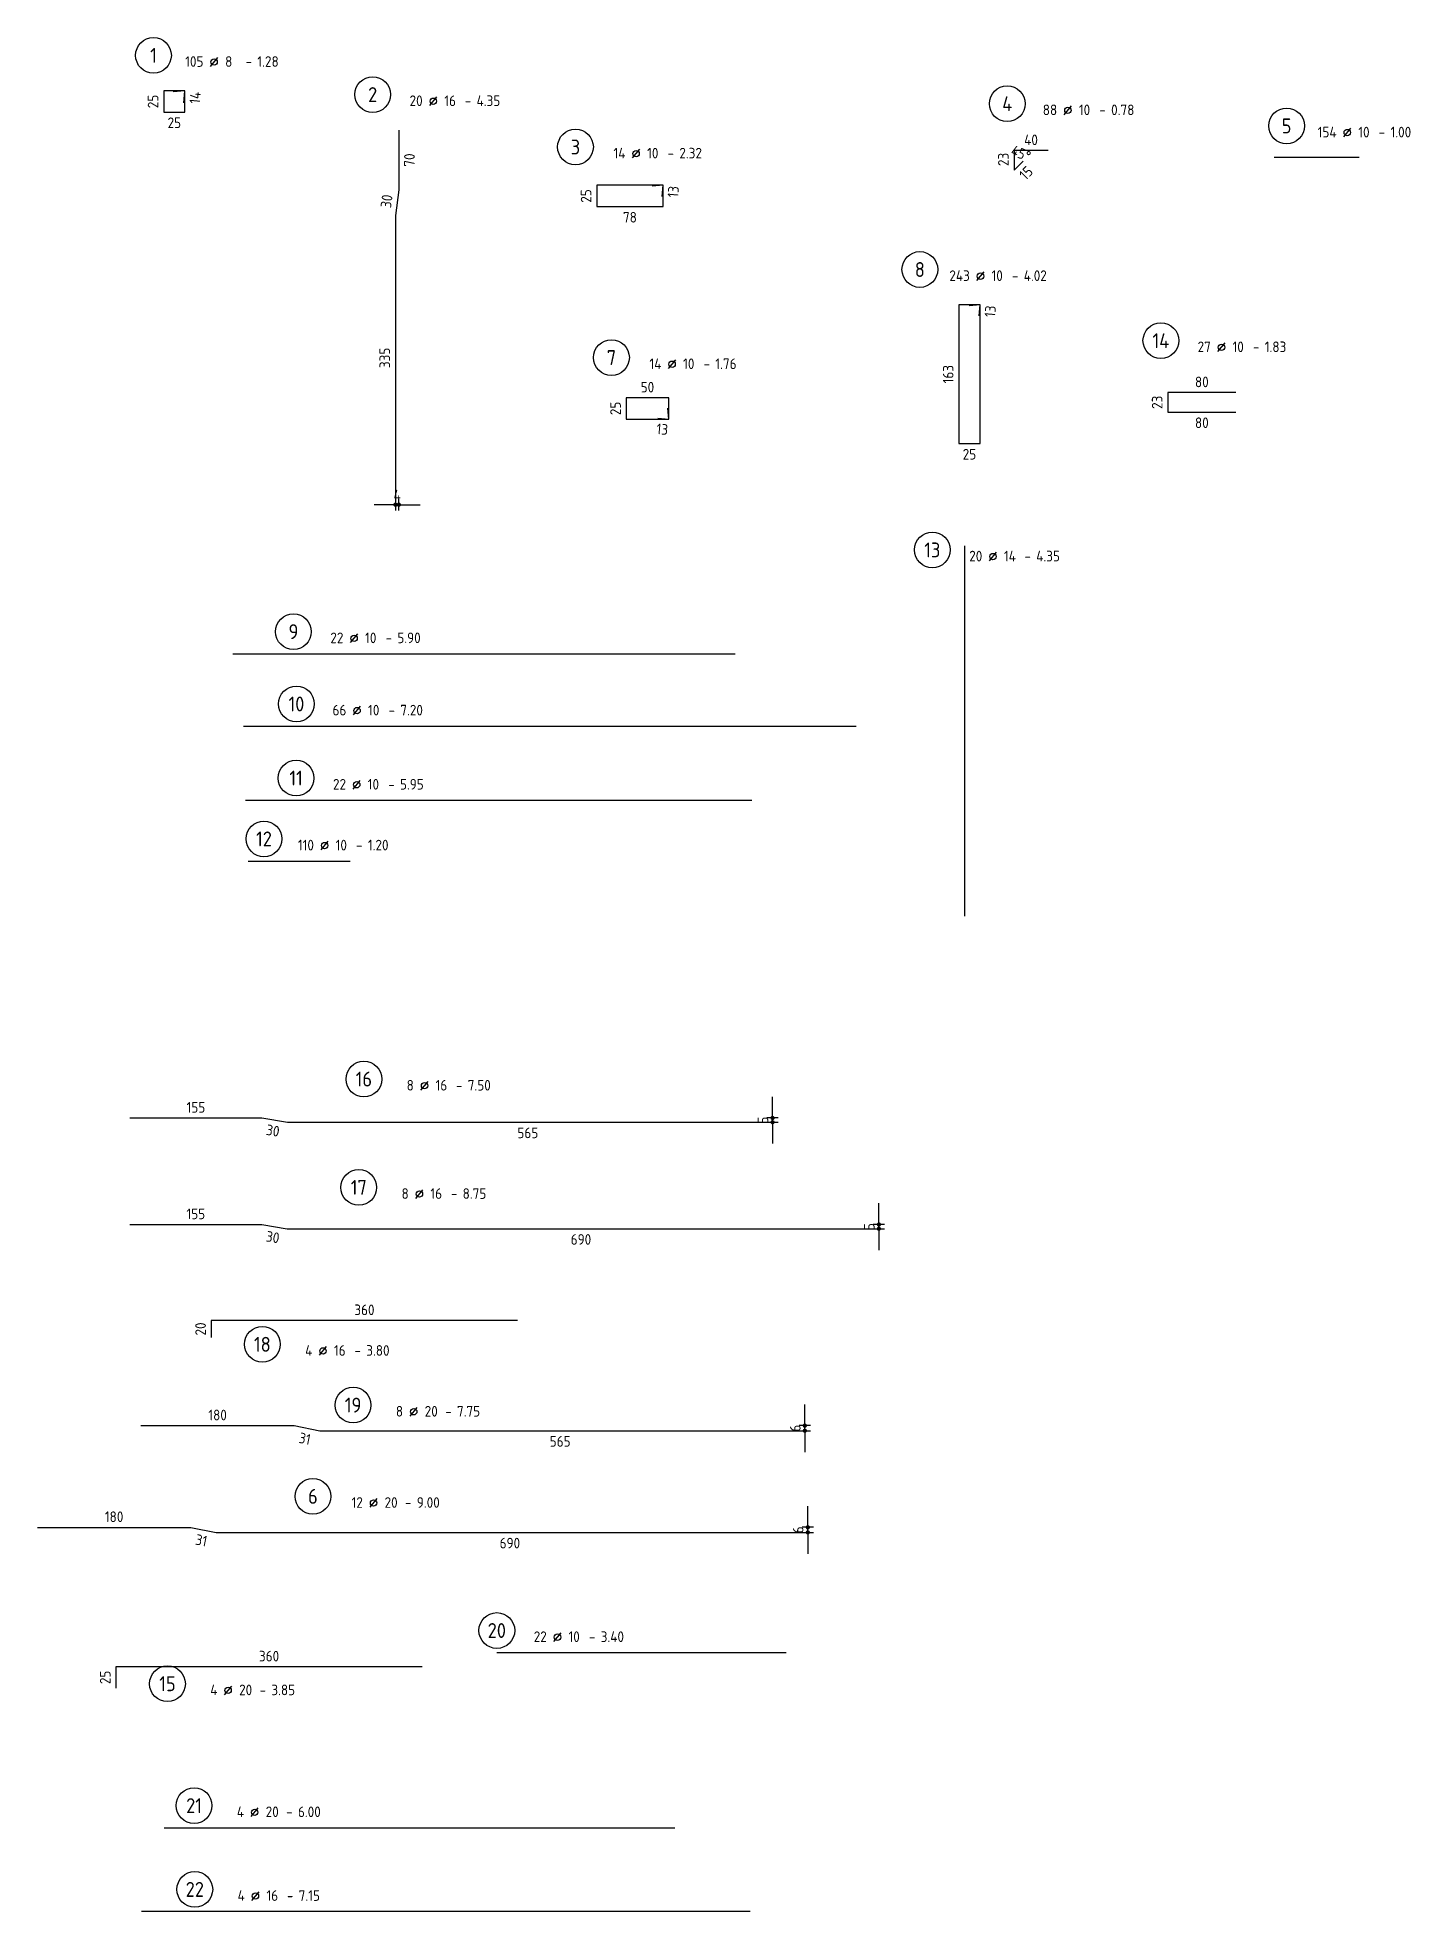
# Model space of a CAD drawing. Extents: x 29.9 to 129.4, y -19 to 13.7.
# Drawn here: x 113.26 to 129.39, y -12.58 to 9.44 of the extents above; entities that cross this region are included whole.
import ezdxf
from ezdxf.enums import TextEntityAlignment as Align

# ---------------------------------------------------------------- set-up
doc = ezdxf.new("R2010")
doc.units = 0
doc.header["$LTSCALE"] = 0.5
doc.linetypes.add('AUSGEZOGEN', pattern=[1000.01, 1000, 0.01])
doc.layers.add('MASSE', color=7, linetype='Continuous')
doc.layers.add('RND', color=7, linetype='Continuous')
doc.styles.add('txt', font='isocp.shx')
doc.dimstyles.new('DOT_I', dxfattribs={"dimscale": 0.5, "dimtxt": 0.25, "dimasz": 0.25, "dimexe": 0.1, "dimexo": 0.3, "dimgap": 0.1, "dimtad": 1, "dimdec": 3, "dimzin": 3, "dimtxsty": 'txt', "dimblk": 'DOT', "dimblk1": 'DOT', "dimblk2": 'DOT', "dimsah": 1, "dimcen": 0.1, "dimse1": 1, "dimse2": 1, "dimazin": 0, "dimtfac": 1, "dimtdec": 4, "dimtix": 1, "dimtmove": 2, "dimatfit": 3, "dimfxl": 0, "dimtvp": 1, "dimtolj": 1, "dimtzin": 0, "dimarcsym": 0})

msp = doc.modelspace()

# ---------------------------------------------------------------- texts
at = {"layer": 'RND', "color": 7, "linetype": 'AUSGEZOGEN', "style": 'txt'}
for s, rotation, p in [('25', 90, (114.6166, 8.6907)), ('14', 84.99986, (115.11, 8.735)), ('70', 90, (117.6286, 8.0025)), ('23', 90, (124.6065, 8.0098)), ('15', 45, (124.873, 7.8494)), ('30', 82.40536, (117.3597, 7.5191)), ('25', 90, (119.7042, 7.5805)), ('13', 84.99986, (120.728, 7.6298)), ('13', 84.99986, (124.4519, 6.2253)), ('335', 90, (117.3386, 5.6775)), ('163', 90, (123.9581, 5.4859)), ('25', 90, (120.05, 5.0839)), ('23', 90, (126.4133, 5.1558)), ('13', 354.99986, (120.5994, 4.84)), ('30', 350.53768, (116.0241, -3.4015)), ('30', 350.53768, (116.0232, -4.6533)), ('20', 90, (115.1749, -5.7324)), ('31', 348.69007, (116.4, -7.0208)), ('31', 348.69007, (115.1842, -8.216)), ('25', 90, (114.0546, -9.8262))]:
    msp.add_text(s, height=0.125, rotation=rotation, dxfattribs=at).set_placement(p, align=Align.MIDDLE)
for s, p in [('25', (114.8666, 8.4407)), ('40', (124.9315, 8.2398)), ('78', (120.2192, 7.3305)), ('50', (120.425, 5.3339)), ('80', (126.9383, 5.3958)), ('80', (126.9383, 4.9158)), ('25', (124.2081, 4.5459)), ('155', (115.1197, -3.1282)), ('565', (119.0197, -3.4282)), ('155', (115.1187, -4.38)), ('690', (119.6437, -4.68)), ('360', (117.0999, -5.5074)), ('180', (115.3745, -6.7432)), ('565', (119.3995, -7.0532)), ('180', (114.1587, -7.9384)), ('690', (118.8087, -8.2484)), ('360', (115.9796, -9.5762))]:
    msp.add_text(s, height=0.125, dxfattribs=at).set_placement(p, align=Align.MIDDLE)

# ---------------------------------------------------------------- blocks, each defined once
blk = doc.blocks.new('RND_AUSZ')
at = {"layer": 'RND', "color": 7, "linetype": 'Continuous'}
blk.add_line((1.341, 0.262), (1.509, 0.466), dxfattribs=at)
at = {"layer": 'RND', "color": 1, "linetype": 'Continuous'}
blk.add_circle((0, 0.52), 0.42, dxfattribs=at)
at = {"layer": 'RND', "color": 7, "linetype": 'Continuous'}
blk.add_circle((1.425, 0.364), 0.075, dxfattribs=at)
at = {"layer": 'RND', "color": 7, "linetype": 'Continuous', "style": 'txt'}
blk.add_text('-', height=0.25, dxfattribs=at).set_placement((2.163, 0.25))
for tag, p in [('WIEOFT', (-0.536, 0.25)), ('STK', (1.174, 0.25))]:
    blk.add_attdef(tag, text='', height=0.25, dxfattribs=at).set_placement(p, align=Align.RIGHT)
at = {"layer": 'RND', "color": 1, "linetype": 'Continuous', "style": 'txt'}
blk.add_attdef('POS', text='', height=0.35, dxfattribs=at).set_placement((0, 0.52), align=Align.MIDDLE)
at = {"layer": 'RND', "color": 7, "linetype": 'Continuous', "style": 'txt'}
for tag, p in [('DS', (1.683, 0.25)), ('LANG', (2.441, 0.25)), ('TEXT', (3.669, 0.25))]:
    blk.add_attdef(tag, p, '', height=0.25, dxfattribs=at)
blk = doc.blocks.new('*D15')
at = {"layer": 'DEFPOINTS', "color": 0, "linetype": 'AUSGEZOGEN', "transparency": 16777216}
for p in [(124.732, 8.01), (124.782, 7.971), (124.785, 7.938), (124.732, 7.885)]:
    blk.add_point(p, dxfattribs=at)
at = {"layer": 'RND', "color": 0, "linetype": 'AUSGEZOGEN', "transparency": 16777216, "insert": (124.813, 8.081), "char_height": 0.125, "attachment_point": 5, "rotation": 337.5, "style": 'txt'}
blk.add_mtext('\\A1;45°', dxfattribs=at)
blk = doc.blocks.new('DOT')
at = {"layer": 'MASSE', "color": 7, "linetype": 'Continuous'}
for p, q in [((0, 0), (-1, 0)), ((0, 0.54), (0, -0.54))]:
    blk.add_line(p, q, dxfattribs=at)
at = {"layer": 'MASSE', "color": 7, "linetype": 'Continuous', "const_width": 0.2}
blk.add_lwpolyline([(-0.1, 0, 1), (0.1, 0, 1)], format="xyb", close=True, dxfattribs=at)
blk = doc.blocks.new('*D22')
at = {"layer": 'DEFPOINTS', "color": 0, "linetype": 'AUSGEZOGEN', "transparency": 16777216}
for p in [(121.895, -3.253), (121.895, -3.253), (121.895, -3.303)]:
    blk.add_point(p, dxfattribs=at)
at = {"layer": 'RND', "color": 0, "linetype": 'AUSGEZOGEN', "lineweight": -2, "transparency": 16777216}
for p, q in [((121.895, -3.128), (121.895, -3.003)), ((121.895, -3.303), (121.895, -3.253)), ((121.895, -3.428), (121.895, -3.553))]:
    blk.add_line(p, q, dxfattribs=at)
at = {"layer": 'RND', "color": 0, "linetype": 'AUSGEZOGEN', "lineweight": -2, "transparency": 16777216, "xscale": 0.125, "yscale": 0.125, "zscale": 0.125}
for p, rotation in [((121.895, -3.253), 270), ((121.895, -3.303), 90)]:
    blk.add_blockref('DOT', p, dxfattribs=dict(at, rotation=rotation))
at = {"layer": 'RND', "color": 0, "linetype": 'AUSGEZOGEN', "transparency": 16777216, "insert": (121.782, -3.278), "char_height": 0.125, "attachment_point": 5, "rotation": 90, "style": 'txt'}
blk.add_mtext('\\A1;5', dxfattribs=at)
blk = doc.blocks.new('*D23')
at = {"layer": 'DEFPOINTS', "color": 0, "linetype": 'AUSGEZOGEN', "transparency": 16777216}
for p in [(123.144, -4.505), (123.144, -4.505), (123.144, -4.555)]:
    blk.add_point(p, dxfattribs=at)
at = {"layer": 'RND', "color": 0, "linetype": 'AUSGEZOGEN', "lineweight": -2, "transparency": 16777216}
for p, q in [((123.144, -4.38), (123.144, -4.255)), ((123.144, -4.555), (123.144, -4.505)), ((123.144, -4.68), (123.144, -4.805))]:
    blk.add_line(p, q, dxfattribs=at)
at = {"layer": 'RND', "color": 0, "linetype": 'AUSGEZOGEN', "lineweight": -2, "transparency": 16777216, "xscale": 0.125, "yscale": 0.125, "zscale": 0.125}
for p, rotation in [((123.144, -4.505), 270), ((123.144, -4.555), 90)]:
    blk.add_blockref('DOT', p, dxfattribs=dict(at, rotation=rotation))
at = {"layer": 'RND', "color": 0, "linetype": 'AUSGEZOGEN', "transparency": 16777216, "insert": (123.031, -4.53), "char_height": 0.125, "attachment_point": 5, "rotation": 90, "style": 'txt'}
blk.add_mtext('\\A1;5', dxfattribs=at)
blk = doc.blocks.new('*D40')
at = {"layer": 'DEFPOINTS', "color": 0, "linetype": 'AUSGEZOGEN', "transparency": 16777216}
for p in [(122.274, -6.868), (122.274, -6.868), (122.274, -6.928)]:
    blk.add_point(p, dxfattribs=at)
at = {"layer": 'RND', "color": 0, "linetype": 'AUSGEZOGEN', "lineweight": -2, "transparency": 16777216}
for p, q in [((122.274, -6.743), (122.274, -6.618)), ((122.274, -6.928), (122.274, -6.868)), ((122.274, -7.053), (122.274, -7.178))]:
    blk.add_line(p, q, dxfattribs=at)
at = {"layer": 'RND', "color": 0, "linetype": 'AUSGEZOGEN', "lineweight": -2, "transparency": 16777216, "xscale": 0.125, "yscale": 0.125, "zscale": 0.125}
for p, rotation in [((122.274, -6.868), 270), ((122.274, -6.928), 90)]:
    blk.add_blockref('DOT', p, dxfattribs=dict(at, rotation=rotation))
at = {"layer": 'RND', "color": 0, "linetype": 'AUSGEZOGEN', "transparency": 16777216, "insert": (122.162, -6.898), "char_height": 0.125, "attachment_point": 5, "rotation": 90, "style": 'txt'}
blk.add_mtext('\\A1;6', dxfattribs=at)
blk = doc.blocks.new('*D41')
at = {"layer": 'DEFPOINTS', "color": 0, "linetype": 'AUSGEZOGEN', "transparency": 16777216}
for p in [(122.309, -8.063), (122.309, -8.063), (122.309, -8.123)]:
    blk.add_point(p, dxfattribs=at)
at = {"layer": 'RND', "color": 0, "linetype": 'AUSGEZOGEN', "lineweight": -2, "transparency": 16777216}
for p, q in [((122.309, -7.938), (122.309, -7.813)), ((122.309, -8.123), (122.309, -8.063)), ((122.309, -8.248), (122.309, -8.373))]:
    blk.add_line(p, q, dxfattribs=at)
at = {"layer": 'RND', "color": 0, "linetype": 'AUSGEZOGEN', "lineweight": -2, "transparency": 16777216, "xscale": 0.125, "yscale": 0.125, "zscale": 0.125}
for p, rotation in [((122.309, -8.063), 270), ((122.309, -8.123), 90)]:
    blk.add_blockref('DOT', p, dxfattribs=dict(at, rotation=rotation))
at = {"layer": 'RND', "color": 0, "linetype": 'AUSGEZOGEN', "transparency": 16777216, "insert": (122.196, -8.093), "char_height": 0.125, "attachment_point": 5, "rotation": 90, "style": 'txt'}
blk.add_mtext('\\A1;6', dxfattribs=at)
blk = doc.blocks.new('*D57')
at = {"layer": 'DEFPOINTS', "color": 0, "linetype": 'AUSGEZOGEN', "transparency": 16777216}
for p in [(117.464, 3.953), (117.504, 3.953), (117.504, 3.953)]:
    blk.add_point(p, dxfattribs=at)
at = {"layer": 'RND', "color": 0, "linetype": 'AUSGEZOGEN', "lineweight": -2, "transparency": 16777216}
for p, q in [((117.339, 3.953), (117.214, 3.953)), ((117.464, 3.953), (117.504, 3.953)), ((117.629, 3.953), (117.754, 3.953))]:
    blk.add_line(p, q, dxfattribs=at)
at = {"layer": 'RND', "color": 0, "linetype": 'AUSGEZOGEN', "lineweight": -2, "transparency": 16777216, "xscale": 0.125, "yscale": 0.125, "zscale": 0.125}
blk.add_blockref('DOT', (117.464, 3.953), dxfattribs=at)
at = {"layer": 'RND', "color": 0, "linetype": 'AUSGEZOGEN', "lineweight": -2, "transparency": 16777216, "xscale": 0.125, "yscale": 0.125, "zscale": 0.125, "rotation": 180}
blk.add_blockref('DOT', (117.504, 3.953), dxfattribs=at)
at = {"layer": 'RND', "color": 0, "linetype": 'AUSGEZOGEN', "transparency": 16777216, "insert": (117.484, 4.065), "char_height": 0.125, "attachment_point": 5, "style": 'txt'}
blk.add_mtext('\\A1;4', dxfattribs=at)
blk = doc.blocks.new('*D98')
at = {"layer": 'DEFPOINTS', "color": 0, "linetype": 'AUSGEZOGEN', "transparency": 16777216}
for p in [(121.895, -3.253), (121.895, -3.253), (121.895, -3.303)]:
    blk.add_point(p, dxfattribs=at)
at = {"layer": 'RND', "color": 0, "linetype": 'AUSGEZOGEN', "lineweight": -2, "transparency": 16777216}
for p, q in [((121.895, -3.128), (121.895, -3.003)), ((121.895, -3.303), (121.895, -3.253)), ((121.895, -3.428), (121.895, -3.553))]:
    blk.add_line(p, q, dxfattribs=at)
at = {"layer": 'RND', "color": 0, "linetype": 'AUSGEZOGEN', "lineweight": -2, "transparency": 16777216, "xscale": 0.125, "yscale": 0.125, "zscale": 0.125}
for p, rotation in [((121.895, -3.253), 270), ((121.895, -3.303), 90)]:
    blk.add_blockref('DOT', p, dxfattribs=dict(at, rotation=rotation))
at = {"layer": 'RND', "color": 0, "linetype": 'AUSGEZOGEN', "transparency": 16777216, "insert": (121.782, -3.278), "char_height": 0.125, "attachment_point": 5, "rotation": 90, "style": 'txt'}
blk.add_mtext('\\A1;5', dxfattribs=at)
blk = doc.blocks.new('*D99')
at = {"layer": 'DEFPOINTS', "color": 0, "linetype": 'AUSGEZOGEN', "transparency": 16777216}
for p in [(123.144, -4.505), (123.144, -4.505), (123.144, -4.555)]:
    blk.add_point(p, dxfattribs=at)
at = {"layer": 'RND', "color": 0, "linetype": 'AUSGEZOGEN', "lineweight": -2, "transparency": 16777216}
for p, q in [((123.144, -4.38), (123.144, -4.255)), ((123.144, -4.555), (123.144, -4.505)), ((123.144, -4.68), (123.144, -4.805))]:
    blk.add_line(p, q, dxfattribs=at)
at = {"layer": 'RND', "color": 0, "linetype": 'AUSGEZOGEN', "lineweight": -2, "transparency": 16777216, "xscale": 0.125, "yscale": 0.125, "zscale": 0.125}
for p, rotation in [((123.144, -4.505), 270), ((123.144, -4.555), 90)]:
    blk.add_blockref('DOT', p, dxfattribs=dict(at, rotation=rotation))
at = {"layer": 'RND', "color": 0, "linetype": 'AUSGEZOGEN', "transparency": 16777216, "insert": (123.031, -4.53), "char_height": 0.125, "attachment_point": 5, "rotation": 90, "style": 'txt'}
blk.add_mtext('\\A1;5', dxfattribs=at)

# ---------------------------------------------------------------- dimensions: what is measured, and where the dimension line sits
at = {"layer": 'RND', "color": 7, "linetype": 'AUSGEZOGEN'}
dim = msp.add_angular_dim_3p(base=(124.7815, 7.9714), center=(124.7315, 7.8848), p1=(124.7846, 7.9378), p2=(124.7315, 8.0098), dimstyle='DOT_I', override={"dimdec": 2, "dimadec": 0}, dxfattribs=at)
dim.commit()
dim.dimension.update_dxf_attribs({"geometry": '*D15', "text_midpoint": (124.8129, 8.0811)})
dim = msp.add_linear_dim(base=(117.5036, 3.9525), p1=(117.4636, 3.9525), p2=(117.5036, 3.9525), dimstyle='DOT_I', override={"dimdec": 0, "dimlfac": 100}, dxfattribs=at)
dim.commit()
dim.dimension.update_dxf_attribs({"geometry": '*D57', "text_midpoint": (117.4836, 4.065)})
for base, p1, p2, override, picture, middle in [((121.8947, -3.2532), (121.8947, -3.3032), (121.8947, -3.2532), {"dimdec": 0, "dimlfac": 100, "dimrnd": 0.0005}, '*D22', (121.7822, -3.2782)), ((121.8947, -3.2532), (121.8947, -3.3032), (121.8947, -3.2532), {"dimdec": 0, "dimlfac": 100}, '*D98', (121.7822, -3.2782)), ((123.1437, -4.505), (123.1437, -4.555), (123.1437, -4.505), {"dimdec": 0, "dimlfac": 100}, '*D23', (123.0312, -4.53)), ((123.1437, -4.505), (123.1437, -4.555), (123.1437, -4.505), {"dimdec": 0, "dimlfac": 100}, '*D99', (123.0312, -4.53)), ((122.2745, -6.8682), (122.2745, -6.9282), (122.2745, -6.8682), {"dimdec": 0, "dimlfac": 100, "dimrnd": 0.0005}, '*D40', (122.162, -6.8982)), ((122.3087, -8.0634), (122.3087, -8.1234), (122.3087, -8.0634), {"dimdec": 0, "dimlfac": 100, "dimrnd": 0.0005}, '*D41', (122.1962, -8.0934))]:
    dim = msp.add_linear_dim(base=base, p1=p1, p2=p2, angle=90, dimstyle='DOT_I', override=override, dxfattribs=at)
    dim.commit()
    dim.dimension.update_dxf_attribs({"geometry": picture, "text_midpoint": middle})

# ---------------------------------------------------------------- linework, layer by layer
at = {"layer": 'RND', "color": 1, "linetype": 'AUSGEZOGEN'}
for points in [[(114.9794, 8.6762), (114.9916, 8.8157), (114.7416, 8.8157), (114.7416, 8.5657), (114.9916, 8.5657), (114.9916, 8.8157), (114.8521, 8.8035)], [(117.5036, 8.3525), (117.5036, 7.6525), (117.4636, 7.3525), (117.4636, 4.0025)], [(125.1315, 8.1148), (124.7315, 8.1148), (124.7315, 7.8848), (124.8376, 7.9908)], [(127.7873, 8.0363), (128.7873, 8.0363)], [(120.5978, 7.576), (120.6092, 7.7055), (119.8292, 7.7055), (119.8292, 7.4555), (120.6092, 7.4555), (120.6092, 7.7055), (120.4797, 7.6941)], [(124.3217, 6.1714), (124.3331, 6.3009), (124.0831, 6.3009), (124.0831, 4.6709), (124.3331, 4.6709), (124.3331, 6.3009), (124.2035, 6.2896)], [(120.5455, 4.9702), (120.675, 4.9589), (120.675, 5.2089), (120.175, 5.2089), (120.175, 4.9589), (120.675, 4.9589), (120.6637, 5.0884)], [(127.3383, 5.2708), (126.5383, 5.2708), (126.5383, 5.0408), (127.3383, 5.0408)], [(124.1527, -0.8818), (124.1527, 3.4682)], [(115.5553, 2.2008), (121.4553, 2.2008)], [(115.6774, 1.3516), (122.8774, 1.3516)], [(115.7016, 0.4805), (121.6516, 0.4805)], [(115.7322, -0.234), (116.9322, -0.234)], [(114.3447, -3.2532), (115.8947, -3.2532), (116.1947, -3.3032), (121.8447, -3.3032)], [(114.3437, -4.505), (115.8937, -4.505), (116.1937, -4.555), (123.0937, -4.555)], [(118.8999, -5.6324), (115.2999, -5.6324), (115.2999, -5.8324)], [(114.4745, -6.8682), (116.2745, -6.8682), (116.5745, -6.9282), (122.2245, -6.9282)], [(113.2587, -8.0634), (115.0587, -8.0634), (115.3587, -8.1234), (122.2587, -8.1234)], [(118.6554, -9.5356), (122.0554, -9.5356)], [(117.7796, -9.7012), (114.1796, -9.7012), (114.1796, -9.9512)], [(114.7466, -11.5931), (120.7466, -11.5931)], [(121.6309, -12.5772), (114.4809, -12.5772)]]:
    msp.add_lwpolyline(points, dxfattribs=at)

# ---------------------------------------------------------------- block references
at = {"layer": 'RND', "color": 7, "linetype": 'AUSGEZOGEN', "xscale": 0.5, "yscale": 0.5, "zscale": 0.5}
for p, values in [((114.6215, 8.9727), {'POS': '1', 'STK': '105', 'DS': '8', 'LANG': '1.28'}), ((119.5793, 7.8961), {'POS': '3', 'STK': '14', 'DS': '10', 'LANG': '2.32'}), ((123.6254, 6.4564), {'POS': '8', 'STK': '243', 'DS': '10', 'LANG': '4.02'}), ((126.4569, 5.6204), {'POS': '14', 'STK': '27', 'DS': '10', 'LANG': '1.83'}), ((120.0021, 5.4213), {'POS': '7', 'STK': '14', 'DS': '10', 'LANG': '1.76'}), ((117.0333, -4.3287), {'POS': '17', 'STK': '8', 'DS': '16', 'LANG': '8.75'}), ((115.9007, -6.1722), {'POS': '18', 'STK': '4', 'DS': '16', 'LANG': '3.80'}), ((116.9666, -6.8868), {'POS': '19', 'STK': '8', 'DS': '20', 'LANG': '7.75'}), ((116.4948, -7.9589), {'POS': '6', 'STK': '12', 'DS': '20', 'LANG': '9.00'}), ((115.0983, -11.5931), {'POS': '21', 'STK': '4', 'DS': '20', 'LANG': '6.00'})]:
    msp.add_blockref('RND_AUSZ', p, dxfattribs=at).add_auto_attribs(values)
at = {"layer": 'RND', "color": 102, "linetype": 'AUSGEZOGEN', "xscale": 0.5, "yscale": 0.5, "zscale": 0.5}
msp.add_blockref('RND_AUSZ', (117.1968, 8.5119), dxfattribs=at).add_auto_attribs({'POS': '2', 'STK': '20', 'DS': '16', 'LANG': '4.35'})
at = {"layer": 'RND', "color": 191, "linetype": 'AUSGEZOGEN', "xscale": 0.5, "yscale": 0.5, "zscale": 0.5}
msp.add_blockref('RND_AUSZ', (124.6519, 8.4047), dxfattribs=at).add_auto_attribs({'POS': '4', 'STK': '88', 'DS': '10', 'LANG': '0.78'})
at = {"layer": 'RND', "color": 1, "linetype": 'AUSGEZOGEN', "xscale": 0.5, "yscale": 0.5, "zscale": 0.5}
for p, values in [((127.9344, 8.1436), {'POS': '5', 'STK': '154', 'DS': '10', 'LANG': '1.00'}), ((123.772, 3.1618), {'POS': '13', 'STK': '20', 'DS': '14', 'LANG': '4.35'}), ((116.2659, 2.2008), {'POS': '9', 'STK': '22', 'DS': '10', 'LANG': '5.90'}), ((116.3009, 1.3516), {'POS': '10', 'STK': '66', 'DS': '10', 'LANG': '7.20'}), ((116.297, 0.4805), {'POS': '11', 'STK': '22', 'DS': '10', 'LANG': '5.95'}), ((115.9197, -0.234), {'POS': '12', 'STK': '110', 'DS': '10', 'LANG': '1.20'}), ((117.0935, -3.056), {'POS': '16', 'STK': '8', 'DS': '16', 'LANG': '7.50'}), ((118.6554, -9.5356), {'POS': '20', 'STK': '22', 'DS': '10', 'LANG': '3.40'}), ((114.786, -10.1608), {'POS': '15', 'STK': '4', 'DS': '20', 'LANG': '3.85'}), ((115.107, -12.5772), {'POS': '22', 'STK': '4', 'DS': '16', 'LANG': '7.15'})]:
    msp.add_blockref('RND_AUSZ', p, dxfattribs=at).add_auto_attribs(values)

msp.set_redraw_order([(e.dxf.handle, doc.entitydb.next_handle()) for e in msp.query("TEXT MTEXT ATTDEF DIMENSION ARC_DIMENSION")])  # texts and dimensions are drawn at this point

doc.saveas('drawing.dxf')
